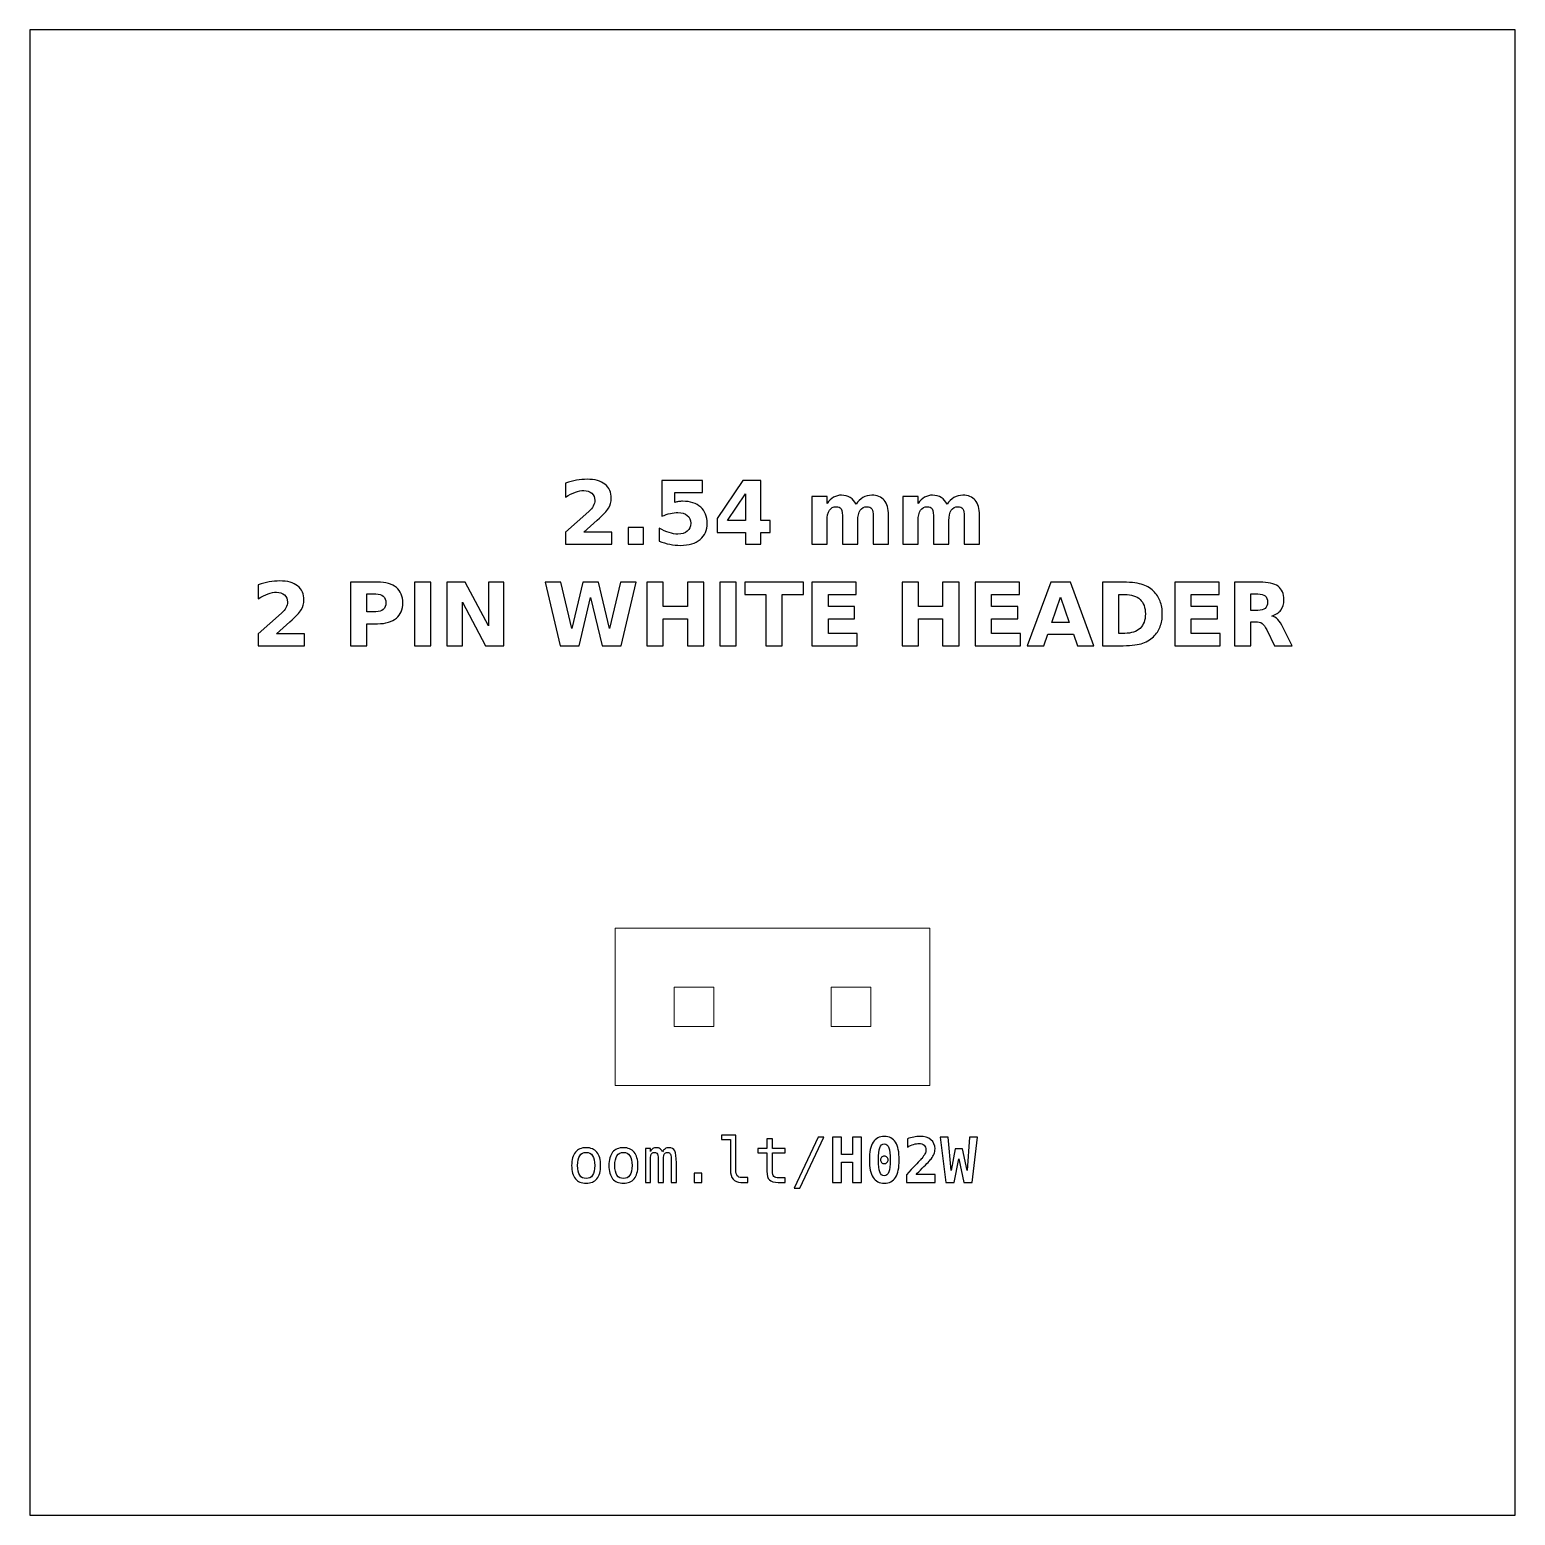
# Model space of a CAD drawing. Header units: centimetres. Extents: x -11.7 to -9.3, y -16.05 to -13.65.
import ezdxf

# ---------------------------------------------------------------- set-up
doc = ezdxf.new("R2010")
doc.units = ezdxf.units.CM
doc.header["$MEASUREMENT"] = 0
doc.layers.add('Layer 1', color=7, linetype='Continuous')

msp = doc.modelspace()

# ---------------------------------------------------------------- linework, layer by layer
at = {"layer": 'Layer 1', "color": 7}
msp.add_lwpolyline([(-11.7, -16.05), (-9.3, -16.05), (-9.3, -13.65), (-11.7, -13.65), (-11.7, -16.05)], close=True, dxfattribs=at)
at = {"layer": 'Layer 1', "color": 7, "lineweight": 20}
for points in [[(-10.754, -15.35555), (-10.246, -15.35555), (-10.246, -15.10155), (-10.754, -15.10155), (-10.754, -15.35555)], [(-10.659, -15.26055), (-10.595, -15.26055), (-10.595, -15.19655), (-10.659, -15.19655), (-10.659, -15.26055)], [(-10.405, -15.26055), (-10.341, -15.26055), (-10.341, -15.19655), (-10.405, -15.19655), (-10.405, -15.26055)]]:
    msp.add_lwpolyline(points, close=True, dxfattribs=at)
at = {"layer": 'Layer 1', "color": 250}
for points, knots in [([(-10.80503, -14.46152), (-10.80503, -14.46152), (-10.75975, -14.46152), (-10.75975, -14.46152), (-10.75975, -14.46152), (-10.75975, -14.46152), (-10.75975, -14.48102), (-10.75975, -14.48102), (-10.75975, -14.48102), (-10.75975, -14.48102), (-10.83452, -14.48102), (-10.83452, -14.48102), (-10.83452, -14.48102), (-10.83452, -14.48102), (-10.83452, -14.46152), (-10.83452, -14.46152), (-10.83452, -14.46152), (-10.83452, -14.46152), (-10.79696, -14.42839), (-10.79696, -14.42839), (-10.79696, -14.42839), (-10.7936, -14.42535), (-10.79113, -14.42239), (-10.78953, -14.4195), (-10.78953, -14.4195), (-10.78791, -14.4166), (-10.78711, -14.41359), (-10.78711, -14.41046), (-10.78711, -14.41046), (-10.78711, -14.40564), (-10.78873, -14.40176), (-10.79197, -14.39882), (-10.79197, -14.39882), (-10.7952, -14.39588), (-10.7995, -14.39443), (-10.80489, -14.39443), (-10.80489, -14.39443), (-10.80902, -14.39443), (-10.81354, -14.39532), (-10.81846, -14.39708), (-10.81846, -14.39708), (-10.82337, -14.39885), (-10.82864, -14.40148), (-10.83424, -14.40496), (-10.83424, -14.40496), (-10.83424, -14.40496), (-10.83424, -14.38236), (-10.83424, -14.38236), (-10.83424, -14.38236), (-10.82826, -14.38039), (-10.82236, -14.37888), (-10.81653, -14.37785), (-10.81653, -14.37785), (-10.81069, -14.37681), (-10.80498, -14.37629), (-10.79936, -14.37629), (-10.79936, -14.37629), (-10.78706, -14.37629), (-10.77749, -14.379), (-10.77067, -14.38443), (-10.77067, -14.38443), (-10.76385, -14.38984), (-10.76044, -14.39739), (-10.76044, -14.4071), (-10.76044, -14.4071), (-10.76044, -14.4127), (-10.76189, -14.41792), (-10.76479, -14.42277), (-10.76479, -14.42277), (-10.76768, -14.42761), (-10.77377, -14.4341), (-10.78304, -14.44224), (-10.78304, -14.44224), (-10.78304, -14.44224), (-10.80503, -14.46152), (-10.80503, -14.46152)], [0, 0, 0, 0, 0.0526316, 0.0526316, 0.0526316, 0.0526316, 0.1052632, 0.1052632, 0.1052632, 0.1052632, 0.1578947, 0.1578947, 0.1578947, 0.1578947, 0.2105263, 0.2105263, 0.2105263, 0.2105263, 0.2631579, 0.2631579, 0.2631579, 0.2631579, 0.3157895, 0.3157895, 0.3157895, 0.3157895, 0.3684211, 0.3684211, 0.3684211, 0.3684211, 0.4210526, 0.4210526, 0.4210526, 0.4210526, 0.4736842, 0.4736842, 0.4736842, 0.4736842, 0.5263158, 0.5263158, 0.5263158, 0.5263158, 0.5789474, 0.5789474, 0.5789474, 0.5789474, 0.6315789, 0.6315789, 0.6315789, 0.6315789, 0.6842105, 0.6842105, 0.6842105, 0.6842105, 0.7368421, 0.7368421, 0.7368421, 0.7368421, 0.7894737, 0.7894737, 0.7894737, 0.7894737, 0.8421053, 0.8421053, 0.8421053, 0.8421053, 0.8947368, 0.8947368, 0.8947368, 0.8947368, 0.9473684, 0.9473684, 0.9473684, 0.9473684, 1, 1, 1, 1]), ([(-10.67894, -14.37815), (-10.67894, -14.37815), (-10.613, -14.37815), (-10.613, -14.37815), (-10.613, -14.37815), (-10.613, -14.37815), (-10.613, -14.39765), (-10.613, -14.39765), (-10.613, -14.39765), (-10.613, -14.39765), (-10.6578, -14.39765), (-10.6578, -14.39765), (-10.6578, -14.39765), (-10.6578, -14.39765), (-10.6578, -14.41357), (-10.6578, -14.41357), (-10.6578, -14.41357), (-10.65578, -14.41303), (-10.65375, -14.41261), (-10.65171, -14.4123), (-10.65171, -14.4123), (-10.64966, -14.41199), (-10.64752, -14.41185), (-10.64533, -14.41185), (-10.64533, -14.41185), (-10.63278, -14.41185), (-10.62302, -14.41498), (-10.61603, -14.42126), (-10.61603, -14.42126), (-10.60905, -14.42752), (-10.60557, -14.43626), (-10.60557, -14.44746), (-10.60557, -14.44746), (-10.60557, -14.45858), (-10.60938, -14.46729), (-10.61697, -14.47359), (-10.61697, -14.47359), (-10.62457, -14.47987), (-10.63513, -14.48302), (-10.64863, -14.48302), (-10.64863, -14.48302), (-10.65446, -14.48302), (-10.66025, -14.48245), (-10.66596, -14.48133), (-10.66596, -14.48133), (-10.67168, -14.4802), (-10.67737, -14.4785), (-10.68301, -14.4762), (-10.68301, -14.4762), (-10.68301, -14.4762), (-10.68301, -14.45531), (-10.68301, -14.45531), (-10.68301, -14.45531), (-10.67741, -14.45854), (-10.6721, -14.46094), (-10.66707, -14.46253), (-10.66707, -14.46253), (-10.66203, -14.46416), (-10.65728, -14.46496), (-10.65284, -14.46496), (-10.65284, -14.46496), (-10.64639, -14.46496), (-10.64134, -14.46338), (-10.63764, -14.46023), (-10.63764, -14.46023), (-10.63395, -14.4571), (-10.63209, -14.45285), (-10.63209, -14.44746), (-10.63209, -14.44746), (-10.63209, -14.44205), (-10.63395, -14.43779), (-10.63764, -14.43467), (-10.63764, -14.43467), (-10.64134, -14.43154), (-10.64639, -14.42999), (-10.65284, -14.42999), (-10.65284, -14.42999), (-10.65665, -14.42999), (-10.66072, -14.43048), (-10.66502, -14.43147), (-10.66502, -14.43147), (-10.66935, -14.43245), (-10.67398, -14.43398), (-10.67894, -14.43605), (-10.67894, -14.43605), (-10.67894, -14.43605), (-10.67894, -14.37815), (-10.67894, -14.37815)], [0, 0, 0, 0, 0.0454545, 0.0454545, 0.0454545, 0.0454545, 0.0909091, 0.0909091, 0.0909091, 0.0909091, 0.1363636, 0.1363636, 0.1363636, 0.1363636, 0.1818182, 0.1818182, 0.1818182, 0.1818182, 0.2272727, 0.2272727, 0.2272727, 0.2272727, 0.2727273, 0.2727273, 0.2727273, 0.2727273, 0.3181818, 0.3181818, 0.3181818, 0.3181818, 0.3636364, 0.3636364, 0.3636364, 0.3636364, 0.4090909, 0.4090909, 0.4090909, 0.4090909, 0.4545455, 0.4545455, 0.4545455, 0.4545455, 0.5, 0.5, 0.5, 0.5, 0.5454545, 0.5454545, 0.5454545, 0.5454545, 0.5909091, 0.5909091, 0.5909091, 0.5909091, 0.6363636, 0.6363636, 0.6363636, 0.6363636, 0.6818182, 0.6818182, 0.6818182, 0.6818182, 0.7272727, 0.7272727, 0.7272727, 0.7272727, 0.7727273, 0.7727273, 0.7727273, 0.7727273, 0.8181818, 0.8181818, 0.8181818, 0.8181818, 0.8636364, 0.8636364, 0.8636364, 0.8636364, 0.9090909, 0.9090909, 0.9090909, 0.9090909, 0.9545455, 0.9545455, 0.9545455, 0.9545455, 1, 1, 1, 1]), ([(-10.54816, -14.37815), (-10.54816, -14.37815), (-10.51866, -14.37815), (-10.51866, -14.37815), (-10.51866, -14.37815), (-10.51866, -14.37815), (-10.51866, -14.44306), (-10.51866, -14.44306), (-10.51866, -14.44306), (-10.51866, -14.44306), (-10.50399, -14.44306), (-10.50399, -14.44306), (-10.50399, -14.44306), (-10.50399, -14.44306), (-10.50399, -14.46228), (-10.50399, -14.46228), (-10.50399, -14.46228), (-10.50399, -14.46228), (-10.51866, -14.46228), (-10.51866, -14.46228), (-10.51866, -14.46228), (-10.51866, -14.46228), (-10.51866, -14.48102), (-10.51866, -14.48102), (-10.51866, -14.48102), (-10.51866, -14.48102), (-10.54373, -14.48102), (-10.54373, -14.48102), (-10.54373, -14.48102), (-10.54373, -14.48102), (-10.54373, -14.46228), (-10.54373, -14.46228), (-10.54373, -14.46228), (-10.54373, -14.46228), (-10.58936, -14.46228), (-10.58936, -14.46228), (-10.58936, -14.46228), (-10.58936, -14.46228), (-10.58936, -14.43953), (-10.58936, -14.43953), (-10.58936, -14.43953), (-10.58936, -14.43953), (-10.54816, -14.37815), (-10.54816, -14.37815)], [0, 0, 0, 0, 0.0909091, 0.0909091, 0.0909091, 0.0909091, 0.1818182, 0.1818182, 0.1818182, 0.1818182, 0.2727273, 0.2727273, 0.2727273, 0.2727273, 0.3636364, 0.3636364, 0.3636364, 0.3636364, 0.4545455, 0.4545455, 0.4545455, 0.4545455, 0.5454545, 0.5454545, 0.5454545, 0.5454545, 0.6363636, 0.6363636, 0.6363636, 0.6363636, 0.7272727, 0.7272727, 0.7272727, 0.7272727, 0.8181818, 0.8181818, 0.8181818, 0.8181818, 0.9090909, 0.9090909, 0.9090909, 0.9090909, 1, 1, 1, 1]), ([(-10.54373, -14.4), (-10.54373, -14.4), (-10.57283, -14.44306), (-10.57283, -14.44306), (-10.57283, -14.44306), (-10.57283, -14.44306), (-10.54373, -14.44306), (-10.54373, -14.44306), (-10.54373, -14.44306), (-10.54373, -14.44306), (-10.54373, -14.4), (-10.54373, -14.4)], [0, 0, 0, 0, 0.3333333, 0.3333333, 0.3333333, 0.3333333, 0.6666667, 0.6666667, 0.6666667, 0.6666667, 1, 1, 1, 1]), ([(-10.36502, -14.41667), (-10.36189, -14.4119), (-10.3582, -14.40825), (-10.35389, -14.40576), (-10.35389, -14.40576), (-10.34959, -14.40324), (-10.34489, -14.402), (-10.33974, -14.402), (-10.33974, -14.402), (-10.33087, -14.402), (-10.32412, -14.40473), (-10.31949, -14.41021), (-10.31949, -14.41021), (-10.31485, -14.41566), (-10.31252, -14.42361), (-10.31252, -14.43403), (-10.31252, -14.43403), (-10.31252, -14.43403), (-10.31252, -14.48102), (-10.31252, -14.48102), (-10.31252, -14.48102), (-10.31252, -14.48102), (-10.33734, -14.48102), (-10.33734, -14.48102), (-10.33734, -14.48102), (-10.33734, -14.48102), (-10.33734, -14.44078), (-10.33734, -14.44078), (-10.33734, -14.44078), (-10.33729, -14.44019), (-10.33727, -14.43958), (-10.33724, -14.43892), (-10.33724, -14.43892), (-10.33722, -14.43829), (-10.3372, -14.43737), (-10.3372, -14.43617), (-10.3372, -14.43617), (-10.3372, -14.43071), (-10.33799, -14.42674), (-10.33962, -14.42429), (-10.33962, -14.42429), (-10.34122, -14.42182), (-10.3438, -14.4206), (-10.34738, -14.4206), (-10.34738, -14.4206), (-10.35208, -14.4206), (-10.35568, -14.42253), (-10.35824, -14.42639), (-10.35824, -14.42639), (-10.36078, -14.43024), (-10.3621, -14.43582), (-10.3622, -14.44313), (-10.3622, -14.44313), (-10.3622, -14.44313), (-10.3622, -14.48102), (-10.3622, -14.48102), (-10.3622, -14.48102), (-10.3622, -14.48102), (-10.38701, -14.48102), (-10.38701, -14.48102), (-10.38701, -14.48102), (-10.38701, -14.48102), (-10.38701, -14.44078), (-10.38701, -14.44078), (-10.38701, -14.44078), (-10.38701, -14.43224), (-10.38774, -14.42674), (-10.38922, -14.42429), (-10.38922, -14.42429), (-10.39068, -14.42182), (-10.39329, -14.4206), (-10.39705, -14.4206), (-10.39705, -14.4206), (-10.4018, -14.4206), (-10.40545, -14.42255), (-10.40801, -14.42643), (-10.40801, -14.42643), (-10.41057, -14.43031), (-10.41187, -14.43584), (-10.41187, -14.44306), (-10.41187, -14.44306), (-10.41187, -14.44306), (-10.41187, -14.48102), (-10.41187, -14.48102), (-10.41187, -14.48102), (-10.41187, -14.48102), (-10.43668, -14.48102), (-10.43668, -14.48102), (-10.43668, -14.48102), (-10.43668, -14.48102), (-10.43668, -14.40386), (-10.43668, -14.40386), (-10.43668, -14.40386), (-10.43668, -14.40386), (-10.41187, -14.40386), (-10.41187, -14.40386), (-10.41187, -14.40386), (-10.41187, -14.40386), (-10.41187, -14.41517), (-10.41187, -14.41517), (-10.41187, -14.41517), (-10.40883, -14.41079), (-10.40535, -14.40753), (-10.40142, -14.40531), (-10.40142, -14.40531), (-10.3975, -14.4031), (-10.39317, -14.402), (-10.38844, -14.402), (-10.38844, -14.402), (-10.38313, -14.402), (-10.3784, -14.40329), (-10.37433, -14.40586), (-10.37433, -14.40586), (-10.37024, -14.40844), (-10.36713, -14.41204), (-10.36502, -14.41667)], [0, 0, 0, 0, 0.0344828, 0.0344828, 0.0344828, 0.0344828, 0.0689655, 0.0689655, 0.0689655, 0.0689655, 0.1034483, 0.1034483, 0.1034483, 0.1034483, 0.137931, 0.137931, 0.137931, 0.137931, 0.1724138, 0.1724138, 0.1724138, 0.1724138, 0.2068966, 0.2068966, 0.2068966, 0.2068966, 0.2413793, 0.2413793, 0.2413793, 0.2413793, 0.2758621, 0.2758621, 0.2758621, 0.2758621, 0.3103448, 0.3103448, 0.3103448, 0.3103448, 0.3448276, 0.3448276, 0.3448276, 0.3448276, 0.3793103, 0.3793103, 0.3793103, 0.3793103, 0.4137931, 0.4137931, 0.4137931, 0.4137931, 0.4482759, 0.4482759, 0.4482759, 0.4482759, 0.4827586, 0.4827586, 0.4827586, 0.4827586, 0.5172414, 0.5172414, 0.5172414, 0.5172414, 0.5517241, 0.5517241, 0.5517241, 0.5517241, 0.5862069, 0.5862069, 0.5862069, 0.5862069, 0.6206897, 0.6206897, 0.6206897, 0.6206897, 0.6551724, 0.6551724, 0.6551724, 0.6551724, 0.6896552, 0.6896552, 0.6896552, 0.6896552, 0.7241379, 0.7241379, 0.7241379, 0.7241379, 0.7586207, 0.7586207, 0.7586207, 0.7586207, 0.7931034, 0.7931034, 0.7931034, 0.7931034, 0.8275862, 0.8275862, 0.8275862, 0.8275862, 0.862069, 0.862069, 0.862069, 0.862069, 0.8965517, 0.8965517, 0.8965517, 0.8965517, 0.9310345, 0.9310345, 0.9310345, 0.9310345, 0.9655172, 0.9655172, 0.9655172, 0.9655172, 1, 1, 1, 1]), ([(-10.21798, -14.41667), (-10.21485, -14.4119), (-10.21116, -14.40825), (-10.20685, -14.40576), (-10.20685, -14.40576), (-10.20255, -14.40324), (-10.19785, -14.402), (-10.1927, -14.402), (-10.1927, -14.402), (-10.18383, -14.402), (-10.17708, -14.40473), (-10.17245, -14.41021), (-10.17245, -14.41021), (-10.16781, -14.41566), (-10.16548, -14.42361), (-10.16548, -14.43403), (-10.16548, -14.43403), (-10.16548, -14.43403), (-10.16548, -14.48102), (-10.16548, -14.48102), (-10.16548, -14.48102), (-10.16548, -14.48102), (-10.1903, -14.48102), (-10.1903, -14.48102), (-10.1903, -14.48102), (-10.1903, -14.48102), (-10.1903, -14.44078), (-10.1903, -14.44078), (-10.1903, -14.44078), (-10.19025, -14.44019), (-10.19023, -14.43958), (-10.1902, -14.43892), (-10.1902, -14.43892), (-10.19018, -14.43829), (-10.19016, -14.43737), (-10.19016, -14.43617), (-10.19016, -14.43617), (-10.19016, -14.43071), (-10.19095, -14.42674), (-10.19258, -14.42429), (-10.19258, -14.42429), (-10.19418, -14.42182), (-10.19676, -14.4206), (-10.20034, -14.4206), (-10.20034, -14.4206), (-10.20504, -14.4206), (-10.20864, -14.42253), (-10.2112, -14.42639), (-10.2112, -14.42639), (-10.21374, -14.43024), (-10.21506, -14.43582), (-10.21516, -14.44313), (-10.21516, -14.44313), (-10.21516, -14.44313), (-10.21516, -14.48102), (-10.21516, -14.48102), (-10.21516, -14.48102), (-10.21516, -14.48102), (-10.23997, -14.48102), (-10.23997, -14.48102), (-10.23997, -14.48102), (-10.23997, -14.48102), (-10.23997, -14.44078), (-10.23997, -14.44078), (-10.23997, -14.44078), (-10.23997, -14.43224), (-10.2407, -14.42674), (-10.24218, -14.42429), (-10.24218, -14.42429), (-10.24364, -14.42182), (-10.24625, -14.4206), (-10.25001, -14.4206), (-10.25001, -14.4206), (-10.25476, -14.4206), (-10.25841, -14.42255), (-10.26097, -14.42643), (-10.26097, -14.42643), (-10.26353, -14.43031), (-10.26483, -14.43584), (-10.26483, -14.44306), (-10.26483, -14.44306), (-10.26483, -14.44306), (-10.26483, -14.48102), (-10.26483, -14.48102), (-10.26483, -14.48102), (-10.26483, -14.48102), (-10.28964, -14.48102), (-10.28964, -14.48102), (-10.28964, -14.48102), (-10.28964, -14.48102), (-10.28964, -14.40386), (-10.28964, -14.40386), (-10.28964, -14.40386), (-10.28964, -14.40386), (-10.26483, -14.40386), (-10.26483, -14.40386), (-10.26483, -14.40386), (-10.26483, -14.40386), (-10.26483, -14.41517), (-10.26483, -14.41517), (-10.26483, -14.41517), (-10.26179, -14.41079), (-10.25831, -14.40753), (-10.25438, -14.40531), (-10.25438, -14.40531), (-10.25046, -14.4031), (-10.24613, -14.402), (-10.2414, -14.402), (-10.2414, -14.402), (-10.23609, -14.402), (-10.23136, -14.40329), (-10.22729, -14.40586), (-10.22729, -14.40586), (-10.2232, -14.40844), (-10.22009, -14.41204), (-10.21798, -14.41667)], [0, 0, 0, 0, 0.0344828, 0.0344828, 0.0344828, 0.0344828, 0.0689655, 0.0689655, 0.0689655, 0.0689655, 0.1034483, 0.1034483, 0.1034483, 0.1034483, 0.137931, 0.137931, 0.137931, 0.137931, 0.1724138, 0.1724138, 0.1724138, 0.1724138, 0.2068966, 0.2068966, 0.2068966, 0.2068966, 0.2413793, 0.2413793, 0.2413793, 0.2413793, 0.2758621, 0.2758621, 0.2758621, 0.2758621, 0.3103448, 0.3103448, 0.3103448, 0.3103448, 0.3448276, 0.3448276, 0.3448276, 0.3448276, 0.3793103, 0.3793103, 0.3793103, 0.3793103, 0.4137931, 0.4137931, 0.4137931, 0.4137931, 0.4482759, 0.4482759, 0.4482759, 0.4482759, 0.4827586, 0.4827586, 0.4827586, 0.4827586, 0.5172414, 0.5172414, 0.5172414, 0.5172414, 0.5517241, 0.5517241, 0.5517241, 0.5517241, 0.5862069, 0.5862069, 0.5862069, 0.5862069, 0.6206897, 0.6206897, 0.6206897, 0.6206897, 0.6551724, 0.6551724, 0.6551724, 0.6551724, 0.6896552, 0.6896552, 0.6896552, 0.6896552, 0.7241379, 0.7241379, 0.7241379, 0.7241379, 0.7586207, 0.7586207, 0.7586207, 0.7586207, 0.7931034, 0.7931034, 0.7931034, 0.7931034, 0.8275862, 0.8275862, 0.8275862, 0.8275862, 0.862069, 0.862069, 0.862069, 0.862069, 0.8965517, 0.8965517, 0.8965517, 0.8965517, 0.9310345, 0.9310345, 0.9310345, 0.9310345, 0.9655172, 0.9655172, 0.9655172, 0.9655172, 1, 1, 1, 1]), ([(-10.73311, -14.45435), (-10.73311, -14.45435), (-10.70829, -14.45435), (-10.70829, -14.45435), (-10.70829, -14.45435), (-10.70829, -14.45435), (-10.70829, -14.48102), (-10.70829, -14.48102), (-10.70829, -14.48102), (-10.70829, -14.48102), (-10.73311, -14.48102), (-10.73311, -14.48102), (-10.73311, -14.48102), (-10.73311, -14.48102), (-10.73311, -14.45435), (-10.73311, -14.45435)], [0, 0, 0, 0, 0.25, 0.25, 0.25, 0.25, 0.5, 0.5, 0.5, 0.5, 0.75, 0.75, 0.75, 0.75, 1, 1, 1, 1]), ([(-11.30151, -14.62577), (-11.30151, -14.62577), (-11.25623, -14.62577), (-11.25623, -14.62577), (-11.25623, -14.62577), (-11.25623, -14.62577), (-11.25623, -14.64527), (-11.25623, -14.64527), (-11.25623, -14.64527), (-11.25623, -14.64527), (-11.331, -14.64527), (-11.331, -14.64527), (-11.331, -14.64527), (-11.331, -14.64527), (-11.331, -14.62577), (-11.331, -14.62577), (-11.331, -14.62577), (-11.331, -14.62577), (-11.29344, -14.59264), (-11.29344, -14.59264), (-11.29344, -14.59264), (-11.29008, -14.5896), (-11.28761, -14.58664), (-11.28601, -14.58375), (-11.28601, -14.58375), (-11.28439, -14.58085), (-11.28359, -14.57784), (-11.28359, -14.57471), (-11.28359, -14.57471), (-11.28359, -14.56989), (-11.28521, -14.56601), (-11.28845, -14.56307), (-11.28845, -14.56307), (-11.29168, -14.56013), (-11.29598, -14.55868), (-11.30137, -14.55868), (-11.30137, -14.55868), (-11.3055, -14.55868), (-11.31002, -14.55957), (-11.31494, -14.56133), (-11.31494, -14.56133), (-11.31985, -14.5631), (-11.32512, -14.56573), (-11.33072, -14.56921), (-11.33072, -14.56921), (-11.33072, -14.56921), (-11.33072, -14.54661), (-11.33072, -14.54661), (-11.33072, -14.54661), (-11.32474, -14.54464), (-11.31884, -14.54313), (-11.31301, -14.5421), (-11.31301, -14.5421), (-11.30717, -14.54106), (-11.30146, -14.54054), (-11.29584, -14.54054), (-11.29584, -14.54054), (-11.28354, -14.54054), (-11.27397, -14.54325), (-11.26715, -14.54868), (-11.26715, -14.54868), (-11.26033, -14.55409), (-11.25692, -14.56164), (-11.25692, -14.57135), (-11.25692, -14.57135), (-11.25692, -14.57695), (-11.25837, -14.58217), (-11.26127, -14.58702), (-11.26127, -14.58702), (-11.26416, -14.59186), (-11.27025, -14.59835), (-11.27952, -14.60649), (-11.27952, -14.60649), (-11.27952, -14.60649), (-11.30151, -14.62577), (-11.30151, -14.62577)], [0, 0, 0, 0, 0.0526316, 0.0526316, 0.0526316, 0.0526316, 0.1052632, 0.1052632, 0.1052632, 0.1052632, 0.1578947, 0.1578947, 0.1578947, 0.1578947, 0.2105263, 0.2105263, 0.2105263, 0.2105263, 0.2631579, 0.2631579, 0.2631579, 0.2631579, 0.3157895, 0.3157895, 0.3157895, 0.3157895, 0.3684211, 0.3684211, 0.3684211, 0.3684211, 0.4210526, 0.4210526, 0.4210526, 0.4210526, 0.4736842, 0.4736842, 0.4736842, 0.4736842, 0.5263158, 0.5263158, 0.5263158, 0.5263158, 0.5789474, 0.5789474, 0.5789474, 0.5789474, 0.6315789, 0.6315789, 0.6315789, 0.6315789, 0.6842105, 0.6842105, 0.6842105, 0.6842105, 0.7368421, 0.7368421, 0.7368421, 0.7368421, 0.7894737, 0.7894737, 0.7894737, 0.7894737, 0.8421053, 0.8421053, 0.8421053, 0.8421053, 0.8947368, 0.8947368, 0.8947368, 0.8947368, 0.9473684, 0.9473684, 0.9473684, 0.9473684, 1, 1, 1, 1]), ([(-11.18189, -14.5424), (-11.18189, -14.5424), (-11.13787, -14.5424), (-11.13787, -14.5424), (-11.13787, -14.5424), (-11.12477, -14.5424), (-11.11472, -14.54532), (-11.10771, -14.55113), (-11.10771, -14.55113), (-11.10071, -14.55694), (-11.0972, -14.56521), (-11.0972, -14.57596), (-11.0972, -14.57596), (-11.0972, -14.58673), (-11.10071, -14.59503), (-11.10771, -14.60084), (-11.10771, -14.60084), (-11.11472, -14.60665), (-11.12477, -14.60957), (-11.13787, -14.60957), (-11.13787, -14.60957), (-11.13787, -14.60957), (-11.15536, -14.60957), (-11.15536, -14.60957), (-11.15536, -14.60957), (-11.15536, -14.60957), (-11.15536, -14.64527), (-11.15536, -14.64527), (-11.15536, -14.64527), (-11.15536, -14.64527), (-11.18189, -14.64527), (-11.18189, -14.64527), (-11.18189, -14.64527), (-11.18189, -14.64527), (-11.18189, -14.5424), (-11.18189, -14.5424)], [0, 0, 0, 0, 0.1111111, 0.1111111, 0.1111111, 0.1111111, 0.2222222, 0.2222222, 0.2222222, 0.2222222, 0.3333333, 0.3333333, 0.3333333, 0.3333333, 0.4444444, 0.4444444, 0.4444444, 0.4444444, 0.5555556, 0.5555556, 0.5555556, 0.5555556, 0.6666667, 0.6666667, 0.6666667, 0.6666667, 0.7777778, 0.7777778, 0.7777778, 0.7777778, 0.8888889, 0.8888889, 0.8888889, 0.8888889, 1, 1, 1, 1]), ([(-11.07848, -14.5424), (-11.07848, -14.5424), (-11.05195, -14.5424), (-11.05195, -14.5424), (-11.05195, -14.5424), (-11.05195, -14.5424), (-11.05195, -14.64527), (-11.05195, -14.64527), (-11.05195, -14.64527), (-11.05195, -14.64527), (-11.07848, -14.64527), (-11.07848, -14.64527), (-11.07848, -14.64527), (-11.07848, -14.64527), (-11.07848, -14.5424), (-11.07848, -14.5424)], [0, 0, 0, 0, 0.25, 0.25, 0.25, 0.25, 0.5, 0.5, 0.5, 0.5, 0.75, 0.75, 0.75, 0.75, 1, 1, 1, 1]), ([(-11.02599, -14.5424), (-11.02599, -14.5424), (-10.99636, -14.5424), (-10.99636, -14.5424), (-10.99636, -14.5424), (-10.99636, -14.5424), (-10.95894, -14.61296), (-10.95894, -14.61296), (-10.95894, -14.61296), (-10.95894, -14.61296), (-10.95894, -14.5424), (-10.95894, -14.5424), (-10.95894, -14.5424), (-10.95894, -14.5424), (-10.9338, -14.5424), (-10.9338, -14.5424), (-10.9338, -14.5424), (-10.9338, -14.5424), (-10.9338, -14.64527), (-10.9338, -14.64527), (-10.9338, -14.64527), (-10.9338, -14.64527), (-10.96343, -14.64527), (-10.96343, -14.64527), (-10.96343, -14.64527), (-10.96343, -14.64527), (-11.00085, -14.57471), (-11.00085, -14.57471), (-11.00085, -14.57471), (-11.00085, -14.57471), (-11.00085, -14.64527), (-11.00085, -14.64527), (-11.00085, -14.64527), (-11.00085, -14.64527), (-11.02599, -14.64527), (-11.02599, -14.64527), (-11.02599, -14.64527), (-11.02599, -14.64527), (-11.02599, -14.5424), (-11.02599, -14.5424)], [0, 0, 0, 0, 0.1, 0.1, 0.1, 0.1, 0.2, 0.2, 0.2, 0.2, 0.3, 0.3, 0.3, 0.3, 0.4, 0.4, 0.4, 0.4, 0.5, 0.5, 0.5, 0.5, 0.6, 0.6, 0.6, 0.6, 0.7, 0.7, 0.7, 0.7, 0.8, 0.8, 0.8, 0.8, 0.9, 0.9, 0.9, 0.9, 1, 1, 1, 1]), ([(-10.86752, -14.5424), (-10.86752, -14.5424), (-10.8421, -14.5424), (-10.8421, -14.5424), (-10.8421, -14.5424), (-10.8421, -14.5424), (-10.82432, -14.61717), (-10.82432, -14.61717), (-10.82432, -14.61717), (-10.82432, -14.61717), (-10.80668, -14.5424), (-10.80668, -14.5424), (-10.80668, -14.5424), (-10.80668, -14.5424), (-10.78111, -14.5424), (-10.78111, -14.5424), (-10.78111, -14.5424), (-10.78111, -14.5424), (-10.76348, -14.61717), (-10.76348, -14.61717), (-10.76348, -14.61717), (-10.76348, -14.61717), (-10.7457, -14.5424), (-10.7457, -14.5424), (-10.7457, -14.5424), (-10.7457, -14.5424), (-10.72048, -14.5424), (-10.72048, -14.5424), (-10.72048, -14.5424), (-10.72048, -14.5424), (-10.74473, -14.64527), (-10.74473, -14.64527), (-10.74473, -14.64527), (-10.74473, -14.64527), (-10.77533, -14.64527), (-10.77533, -14.64527), (-10.77533, -14.64527), (-10.77533, -14.64527), (-10.794, -14.56707), (-10.794, -14.56707), (-10.794, -14.56707), (-10.794, -14.56707), (-10.81246, -14.64527), (-10.81246, -14.64527), (-10.81246, -14.64527), (-10.81246, -14.64527), (-10.84306, -14.64527), (-10.84306, -14.64527), (-10.84306, -14.64527), (-10.84306, -14.64527), (-10.86752, -14.5424), (-10.86752, -14.5424)], [0, 0, 0, 0, 0.0769231, 0.0769231, 0.0769231, 0.0769231, 0.1538462, 0.1538462, 0.1538462, 0.1538462, 0.2307692, 0.2307692, 0.2307692, 0.2307692, 0.3076923, 0.3076923, 0.3076923, 0.3076923, 0.3846154, 0.3846154, 0.3846154, 0.3846154, 0.4615385, 0.4615385, 0.4615385, 0.4615385, 0.5384615, 0.5384615, 0.5384615, 0.5384615, 0.6153846, 0.6153846, 0.6153846, 0.6153846, 0.6923077, 0.6923077, 0.6923077, 0.6923077, 0.7692308, 0.7692308, 0.7692308, 0.7692308, 0.8461538, 0.8461538, 0.8461538, 0.8461538, 0.9230769, 0.9230769, 0.9230769, 0.9230769, 1, 1, 1, 1]), ([(-10.70313, -14.5424), (-10.70313, -14.5424), (-10.6766, -14.5424), (-10.6766, -14.5424), (-10.6766, -14.5424), (-10.6766, -14.5424), (-10.6766, -14.58161), (-10.6766, -14.58161), (-10.6766, -14.58161), (-10.6766, -14.58161), (-10.63747, -14.58161), (-10.63747, -14.58161), (-10.63747, -14.58161), (-10.63747, -14.58161), (-10.63747, -14.5424), (-10.63747, -14.5424), (-10.63747, -14.5424), (-10.63747, -14.5424), (-10.61094, -14.5424), (-10.61094, -14.5424), (-10.61094, -14.5424), (-10.61094, -14.5424), (-10.61094, -14.64527), (-10.61094, -14.64527), (-10.61094, -14.64527), (-10.61094, -14.64527), (-10.63747, -14.64527), (-10.63747, -14.64527), (-10.63747, -14.64527), (-10.63747, -14.64527), (-10.63747, -14.60167), (-10.63747, -14.60167), (-10.63747, -14.60167), (-10.63747, -14.60167), (-10.6766, -14.60167), (-10.6766, -14.60167), (-10.6766, -14.60167), (-10.6766, -14.60167), (-10.6766, -14.64527), (-10.6766, -14.64527), (-10.6766, -14.64527), (-10.6766, -14.64527), (-10.70313, -14.64527), (-10.70313, -14.64527), (-10.70313, -14.64527), (-10.70313, -14.64527), (-10.70313, -14.5424), (-10.70313, -14.5424)], [0, 0, 0, 0, 0.0833333, 0.0833333, 0.0833333, 0.0833333, 0.1666667, 0.1666667, 0.1666667, 0.1666667, 0.25, 0.25, 0.25, 0.25, 0.3333333, 0.3333333, 0.3333333, 0.3333333, 0.4166667, 0.4166667, 0.4166667, 0.4166667, 0.5, 0.5, 0.5, 0.5, 0.5833333, 0.5833333, 0.5833333, 0.5833333, 0.6666667, 0.6666667, 0.6666667, 0.6666667, 0.75, 0.75, 0.75, 0.75, 0.8333333, 0.8333333, 0.8333333, 0.8333333, 0.9166667, 0.9166667, 0.9166667, 0.9166667, 1, 1, 1, 1]), ([(-10.58504, -14.5424), (-10.58504, -14.5424), (-10.55851, -14.5424), (-10.55851, -14.5424), (-10.55851, -14.5424), (-10.55851, -14.5424), (-10.55851, -14.64527), (-10.55851, -14.64527), (-10.55851, -14.64527), (-10.55851, -14.64527), (-10.58504, -14.64527), (-10.58504, -14.64527), (-10.58504, -14.64527), (-10.58504, -14.64527), (-10.58504, -14.5424), (-10.58504, -14.5424)], [0, 0, 0, 0, 0.25, 0.25, 0.25, 0.25, 0.5, 0.5, 0.5, 0.5, 0.75, 0.75, 0.75, 0.75, 1, 1, 1, 1]), ([(-10.54483, -14.5424), (-10.54483, -14.5424), (-10.45003, -14.5424), (-10.45003, -14.5424), (-10.45003, -14.5424), (-10.45003, -14.5424), (-10.45003, -14.56246), (-10.45003, -14.56246), (-10.45003, -14.56246), (-10.45003, -14.56246), (-10.48413, -14.56246), (-10.48413, -14.56246), (-10.48413, -14.56246), (-10.48413, -14.56246), (-10.48413, -14.64527), (-10.48413, -14.64527), (-10.48413, -14.64527), (-10.48413, -14.64527), (-10.51066, -14.64527), (-10.51066, -14.64527), (-10.51066, -14.64527), (-10.51066, -14.64527), (-10.51066, -14.56246), (-10.51066, -14.56246), (-10.51066, -14.56246), (-10.51066, -14.56246), (-10.54483, -14.56246), (-10.54483, -14.56246), (-10.54483, -14.56246), (-10.54483, -14.56246), (-10.54483, -14.5424), (-10.54483, -14.5424)], [0, 0, 0, 0, 0.125, 0.125, 0.125, 0.125, 0.25, 0.25, 0.25, 0.25, 0.375, 0.375, 0.375, 0.375, 0.5, 0.5, 0.5, 0.5, 0.625, 0.625, 0.625, 0.625, 0.75, 0.75, 0.75, 0.75, 0.875, 0.875, 0.875, 0.875, 1, 1, 1, 1]), ([(-10.43629, -14.5424), (-10.43629, -14.5424), (-10.3647, -14.5424), (-10.3647, -14.5424), (-10.3647, -14.5424), (-10.3647, -14.5424), (-10.3647, -14.56246), (-10.3647, -14.56246), (-10.3647, -14.56246), (-10.3647, -14.56246), (-10.40976, -14.56246), (-10.40976, -14.56246), (-10.40976, -14.56246), (-10.40976, -14.56246), (-10.40976, -14.58161), (-10.40976, -14.58161), (-10.40976, -14.58161), (-10.40976, -14.58161), (-10.36741, -14.58161), (-10.36741, -14.58161), (-10.36741, -14.58161), (-10.36741, -14.58161), (-10.36741, -14.60167), (-10.36741, -14.60167), (-10.36741, -14.60167), (-10.36741, -14.60167), (-10.40976, -14.60167), (-10.40976, -14.60167), (-10.40976, -14.60167), (-10.40976, -14.60167), (-10.40976, -14.62521), (-10.40976, -14.62521), (-10.40976, -14.62521), (-10.40976, -14.62521), (-10.3632, -14.62521), (-10.3632, -14.62521), (-10.3632, -14.62521), (-10.3632, -14.62521), (-10.3632, -14.64527), (-10.3632, -14.64527), (-10.3632, -14.64527), (-10.3632, -14.64527), (-10.43629, -14.64527), (-10.43629, -14.64527), (-10.43629, -14.64527), (-10.43629, -14.64527), (-10.43629, -14.5424), (-10.43629, -14.5424)], [0, 0, 0, 0, 0.0833333, 0.0833333, 0.0833333, 0.0833333, 0.1666667, 0.1666667, 0.1666667, 0.1666667, 0.25, 0.25, 0.25, 0.25, 0.3333333, 0.3333333, 0.3333333, 0.3333333, 0.4166667, 0.4166667, 0.4166667, 0.4166667, 0.5, 0.5, 0.5, 0.5, 0.5833333, 0.5833333, 0.5833333, 0.5833333, 0.6666667, 0.6666667, 0.6666667, 0.6666667, 0.75, 0.75, 0.75, 0.75, 0.8333333, 0.8333333, 0.8333333, 0.8333333, 0.9166667, 0.9166667, 0.9166667, 0.9166667, 1, 1, 1, 1]), ([(-10.29076, -14.5424), (-10.29076, -14.5424), (-10.26423, -14.5424), (-10.26423, -14.5424), (-10.26423, -14.5424), (-10.26423, -14.5424), (-10.26423, -14.58161), (-10.26423, -14.58161), (-10.26423, -14.58161), (-10.26423, -14.58161), (-10.2251, -14.58161), (-10.2251, -14.58161), (-10.2251, -14.58161), (-10.2251, -14.58161), (-10.2251, -14.5424), (-10.2251, -14.5424), (-10.2251, -14.5424), (-10.2251, -14.5424), (-10.19857, -14.5424), (-10.19857, -14.5424), (-10.19857, -14.5424), (-10.19857, -14.5424), (-10.19857, -14.64527), (-10.19857, -14.64527), (-10.19857, -14.64527), (-10.19857, -14.64527), (-10.2251, -14.64527), (-10.2251, -14.64527), (-10.2251, -14.64527), (-10.2251, -14.64527), (-10.2251, -14.60167), (-10.2251, -14.60167), (-10.2251, -14.60167), (-10.2251, -14.60167), (-10.26423, -14.60167), (-10.26423, -14.60167), (-10.26423, -14.60167), (-10.26423, -14.60167), (-10.26423, -14.64527), (-10.26423, -14.64527), (-10.26423, -14.64527), (-10.26423, -14.64527), (-10.29076, -14.64527), (-10.29076, -14.64527), (-10.29076, -14.64527), (-10.29076, -14.64527), (-10.29076, -14.5424), (-10.29076, -14.5424)], [0, 0, 0, 0, 0.0833333, 0.0833333, 0.0833333, 0.0833333, 0.1666667, 0.1666667, 0.1666667, 0.1666667, 0.25, 0.25, 0.25, 0.25, 0.3333333, 0.3333333, 0.3333333, 0.3333333, 0.4166667, 0.4166667, 0.4166667, 0.4166667, 0.5, 0.5, 0.5, 0.5, 0.5833333, 0.5833333, 0.5833333, 0.5833333, 0.6666667, 0.6666667, 0.6666667, 0.6666667, 0.75, 0.75, 0.75, 0.75, 0.8333333, 0.8333333, 0.8333333, 0.8333333, 0.9166667, 0.9166667, 0.9166667, 0.9166667, 1, 1, 1, 1]), ([(-10.17267, -14.5424), (-10.17267, -14.5424), (-10.10108, -14.5424), (-10.10108, -14.5424), (-10.10108, -14.5424), (-10.10108, -14.5424), (-10.10108, -14.56246), (-10.10108, -14.56246), (-10.10108, -14.56246), (-10.10108, -14.56246), (-10.14614, -14.56246), (-10.14614, -14.56246), (-10.14614, -14.56246), (-10.14614, -14.56246), (-10.14614, -14.58161), (-10.14614, -14.58161), (-10.14614, -14.58161), (-10.14614, -14.58161), (-10.10379, -14.58161), (-10.10379, -14.58161), (-10.10379, -14.58161), (-10.10379, -14.58161), (-10.10379, -14.60167), (-10.10379, -14.60167), (-10.10379, -14.60167), (-10.10379, -14.60167), (-10.14614, -14.60167), (-10.14614, -14.60167), (-10.14614, -14.60167), (-10.14614, -14.60167), (-10.14614, -14.62521), (-10.14614, -14.62521), (-10.14614, -14.62521), (-10.14614, -14.62521), (-10.09958, -14.62521), (-10.09958, -14.62521), (-10.09958, -14.62521), (-10.09958, -14.62521), (-10.09958, -14.64527), (-10.09958, -14.64527), (-10.09958, -14.64527), (-10.09958, -14.64527), (-10.17267, -14.64527), (-10.17267, -14.64527), (-10.17267, -14.64527), (-10.17267, -14.64527), (-10.17267, -14.5424), (-10.17267, -14.5424)], [0, 0, 0, 0, 0.0833333, 0.0833333, 0.0833333, 0.0833333, 0.1666667, 0.1666667, 0.1666667, 0.1666667, 0.25, 0.25, 0.25, 0.25, 0.3333333, 0.3333333, 0.3333333, 0.3333333, 0.4166667, 0.4166667, 0.4166667, 0.4166667, 0.5, 0.5, 0.5, 0.5, 0.5833333, 0.5833333, 0.5833333, 0.5833333, 0.6666667, 0.6666667, 0.6666667, 0.6666667, 0.75, 0.75, 0.75, 0.75, 0.8333333, 0.8333333, 0.8333333, 0.8333333, 0.9166667, 0.9166667, 0.9166667, 0.9166667, 1, 1, 1, 1]), ([(-10.01385, -14.62655), (-10.01385, -14.62655), (-10.05534, -14.62655), (-10.05534, -14.62655), (-10.05534, -14.62655), (-10.05534, -14.62655), (-10.06188, -14.64527), (-10.06188, -14.64527), (-10.06188, -14.64527), (-10.06188, -14.64527), (-10.08855, -14.64527), (-10.08855, -14.64527), (-10.08855, -14.64527), (-10.08855, -14.64527), (-10.05045, -14.5424), (-10.05045, -14.5424), (-10.05045, -14.5424), (-10.05045, -14.5424), (-10.01882, -14.5424), (-10.01882, -14.5424), (-10.01882, -14.5424), (-10.01882, -14.5424), (-9.98072, -14.64527), (-9.98072, -14.64527), (-9.98072, -14.64527), (-9.98072, -14.64527), (-10.00739, -14.64527), (-10.00739, -14.64527), (-10.00739, -14.64527), (-10.00739, -14.64527), (-10.01385, -14.62655), (-10.01385, -14.62655)], [0, 0, 0, 0, 0.125, 0.125, 0.125, 0.125, 0.25, 0.25, 0.25, 0.25, 0.375, 0.375, 0.375, 0.375, 0.5, 0.5, 0.5, 0.5, 0.625, 0.625, 0.625, 0.625, 0.75, 0.75, 0.75, 0.75, 0.875, 0.875, 0.875, 0.875, 1, 1, 1, 1]), ([(-9.96705, -14.5424), (-9.96705, -14.5424), (-9.93906, -14.5424), (-9.93906, -14.5424), (-9.93906, -14.5424), (-9.92345, -14.5424), (-9.91183, -14.54351), (-9.90419, -14.54574), (-9.90419, -14.54574), (-9.89654, -14.54797), (-9.88998, -14.55174), (-9.8845, -14.55708), (-9.8845, -14.55708), (-9.87968, -14.56171), (-9.87611, -14.56707), (-9.87375, -14.57314), (-9.87375, -14.57314), (-9.87143, -14.57918), (-9.87025, -14.58605), (-9.87025, -14.59374), (-9.87025, -14.59374), (-9.87025, -14.6015), (-9.87143, -14.60842), (-9.87375, -14.61451), (-9.87375, -14.61451), (-9.87611, -14.6206), (-9.87968, -14.62596), (-9.8845, -14.63059), (-9.8845, -14.63059), (-9.89003, -14.63593), (-9.89664, -14.6397), (-9.90435, -14.64193), (-9.90435, -14.64193), (-9.91207, -14.64416), (-9.92364, -14.64527), (-9.93906, -14.64527), (-9.93906, -14.64527), (-9.93906, -14.64527), (-9.96705, -14.64527), (-9.96705, -14.64527), (-9.96705, -14.64527), (-9.96705, -14.64527), (-9.96705, -14.5424), (-9.96705, -14.5424)], [0, 0, 0, 0, 0.0909091, 0.0909091, 0.0909091, 0.0909091, 0.1818182, 0.1818182, 0.1818182, 0.1818182, 0.2727273, 0.2727273, 0.2727273, 0.2727273, 0.3636364, 0.3636364, 0.3636364, 0.3636364, 0.4545455, 0.4545455, 0.4545455, 0.4545455, 0.5454545, 0.5454545, 0.5454545, 0.5454545, 0.6363636, 0.6363636, 0.6363636, 0.6363636, 0.7272727, 0.7272727, 0.7272727, 0.7272727, 0.8181818, 0.8181818, 0.8181818, 0.8181818, 0.9090909, 0.9090909, 0.9090909, 0.9090909, 1, 1, 1, 1]), ([(-9.84993, -14.5424), (-9.84993, -14.5424), (-9.77834, -14.5424), (-9.77834, -14.5424), (-9.77834, -14.5424), (-9.77834, -14.5424), (-9.77834, -14.56246), (-9.77834, -14.56246), (-9.77834, -14.56246), (-9.77834, -14.56246), (-9.8234, -14.56246), (-9.8234, -14.56246), (-9.8234, -14.56246), (-9.8234, -14.56246), (-9.8234, -14.58161), (-9.8234, -14.58161), (-9.8234, -14.58161), (-9.8234, -14.58161), (-9.78105, -14.58161), (-9.78105, -14.58161), (-9.78105, -14.58161), (-9.78105, -14.58161), (-9.78105, -14.60167), (-9.78105, -14.60167), (-9.78105, -14.60167), (-9.78105, -14.60167), (-9.8234, -14.60167), (-9.8234, -14.60167), (-9.8234, -14.60167), (-9.8234, -14.60167), (-9.8234, -14.62521), (-9.8234, -14.62521), (-9.8234, -14.62521), (-9.8234, -14.62521), (-9.77684, -14.62521), (-9.77684, -14.62521), (-9.77684, -14.62521), (-9.77684, -14.62521), (-9.77684, -14.64527), (-9.77684, -14.64527), (-9.77684, -14.64527), (-9.77684, -14.64527), (-9.84993, -14.64527), (-9.84993, -14.64527), (-9.84993, -14.64527), (-9.84993, -14.64527), (-9.84993, -14.5424), (-9.84993, -14.5424)], [0, 0, 0, 0, 0.0833333, 0.0833333, 0.0833333, 0.0833333, 0.1666667, 0.1666667, 0.1666667, 0.1666667, 0.25, 0.25, 0.25, 0.25, 0.3333333, 0.3333333, 0.3333333, 0.3333333, 0.4166667, 0.4166667, 0.4166667, 0.4166667, 0.5, 0.5, 0.5, 0.5, 0.5833333, 0.5833333, 0.5833333, 0.5833333, 0.6666667, 0.6666667, 0.6666667, 0.6666667, 0.75, 0.75, 0.75, 0.75, 0.8333333, 0.8333333, 0.8333333, 0.8333333, 0.9166667, 0.9166667, 0.9166667, 0.9166667, 1, 1, 1, 1]), ([(-9.727, -14.60635), (-9.727, -14.60635), (-9.727, -14.64527), (-9.727, -14.64527), (-9.727, -14.64527), (-9.727, -14.64527), (-9.75353, -14.64527), (-9.75353, -14.64527), (-9.75353, -14.64527), (-9.75353, -14.64527), (-9.75353, -14.5424), (-9.75353, -14.5424), (-9.75353, -14.5424), (-9.75353, -14.5424), (-9.71301, -14.5424), (-9.71301, -14.5424), (-9.71301, -14.5424), (-9.69946, -14.5424), (-9.68951, -14.54468), (-9.68321, -14.54922), (-9.68321, -14.54922), (-9.67689, -14.55376), (-9.67373, -14.56096), (-9.67373, -14.57079), (-9.67373, -14.57079), (-9.67373, -14.57758), (-9.67538, -14.58318), (-9.67865, -14.58753), (-9.67865, -14.58753), (-9.68194, -14.59191), (-9.6869, -14.59513), (-9.69351, -14.59718), (-9.69351, -14.59718), (-9.68989, -14.59802), (-9.68662, -14.59988), (-9.68375, -14.6028), (-9.68375, -14.6028), (-9.68088, -14.60571), (-9.67799, -14.61013), (-9.67505, -14.61606), (-9.67505, -14.61606), (-9.67505, -14.61606), (-9.66063, -14.64527), (-9.66063, -14.64527), (-9.66063, -14.64527), (-9.66063, -14.64527), (-9.6889, -14.64527), (-9.6889, -14.64527), (-9.6889, -14.64527), (-9.6889, -14.64527), (-9.70144, -14.61971), (-9.70144, -14.61971), (-9.70144, -14.61971), (-9.70395, -14.61458), (-9.70652, -14.61105), (-9.70913, -14.60917), (-9.70913, -14.60917), (-9.71172, -14.60729), (-9.71517, -14.60635), (-9.7195, -14.60635), (-9.7195, -14.60635), (-9.7195, -14.60635), (-9.727, -14.60635), (-9.727, -14.60635)], [0, 0, 0, 0, 0.0625, 0.0625, 0.0625, 0.0625, 0.125, 0.125, 0.125, 0.125, 0.1875, 0.1875, 0.1875, 0.1875, 0.25, 0.25, 0.25, 0.25, 0.3125, 0.3125, 0.3125, 0.3125, 0.375, 0.375, 0.375, 0.375, 0.4375, 0.4375, 0.4375, 0.4375, 0.5, 0.5, 0.5, 0.5, 0.5625, 0.5625, 0.5625, 0.5625, 0.625, 0.625, 0.625, 0.625, 0.6875, 0.6875, 0.6875, 0.6875, 0.75, 0.75, 0.75, 0.75, 0.8125, 0.8125, 0.8125, 0.8125, 0.875, 0.875, 0.875, 0.875, 0.9375, 0.9375, 0.9375, 0.9375, 1, 1, 1, 1]), ([(-11.15536, -14.56162), (-11.15536, -14.56162), (-11.15536, -14.59035), (-11.15536, -14.59035), (-11.15536, -14.59035), (-11.15536, -14.59035), (-11.14069, -14.59035), (-11.14069, -14.59035), (-11.14069, -14.59035), (-11.13554, -14.59035), (-11.13156, -14.58911), (-11.12876, -14.58659), (-11.12876, -14.58659), (-11.12596, -14.5841), (-11.12455, -14.58055), (-11.12455, -14.57596), (-11.12455, -14.57596), (-11.12455, -14.57135), (-11.12596, -14.56782), (-11.12876, -14.56533), (-11.12876, -14.56533), (-11.13156, -14.56286), (-11.13554, -14.56162), (-11.14069, -14.56162), (-11.14069, -14.56162), (-11.14069, -14.56162), (-11.15536, -14.56162), (-11.15536, -14.56162)], [0, 0, 0, 0, 0.1428571, 0.1428571, 0.1428571, 0.1428571, 0.2857143, 0.2857143, 0.2857143, 0.2857143, 0.4285714, 0.4285714, 0.4285714, 0.4285714, 0.5714286, 0.5714286, 0.5714286, 0.5714286, 0.7142857, 0.7142857, 0.7142857, 0.7142857, 0.8571429, 0.8571429, 0.8571429, 0.8571429, 1, 1, 1, 1]), ([(-10.04873, -14.60745), (-10.04873, -14.60745), (-10.02053, -14.60745), (-10.02053, -14.60745), (-10.02053, -14.60745), (-10.02053, -14.60745), (-10.0346, -14.56653), (-10.0346, -14.56653), (-10.0346, -14.56653), (-10.0346, -14.56653), (-10.04873, -14.60745), (-10.04873, -14.60745)], [0, 0, 0, 0, 0.3333333, 0.3333333, 0.3333333, 0.3333333, 0.6666667, 0.6666667, 0.6666667, 0.6666667, 1, 1, 1, 1]), ([(-9.94052, -14.56246), (-9.94052, -14.56246), (-9.94052, -14.62521), (-9.94052, -14.62521), (-9.94052, -14.62521), (-9.94052, -14.62521), (-9.93102, -14.62521), (-9.93102, -14.62521), (-9.93102, -14.62521), (-9.92018, -14.62521), (-9.9119, -14.62253), (-9.90619, -14.61714), (-9.90619, -14.61714), (-9.90047, -14.61178), (-9.8976, -14.60397), (-9.8976, -14.59374), (-9.8976, -14.59374), (-9.8976, -14.58353), (-9.90045, -14.57577), (-9.90614, -14.57046), (-9.90614, -14.57046), (-9.91183, -14.56512), (-9.92013, -14.56246), (-9.93102, -14.56246), (-9.93102, -14.56246), (-9.93102, -14.56246), (-9.94052, -14.56246), (-9.94052, -14.56246)], [0, 0, 0, 0, 0.1428571, 0.1428571, 0.1428571, 0.1428571, 0.2857143, 0.2857143, 0.2857143, 0.2857143, 0.4285714, 0.4285714, 0.4285714, 0.4285714, 0.5714286, 0.5714286, 0.5714286, 0.5714286, 0.7142857, 0.7142857, 0.7142857, 0.7142857, 0.8571429, 0.8571429, 0.8571429, 0.8571429, 1, 1, 1, 1]), ([(-9.71583, -14.58803), (-9.71028, -14.58803), (-9.70628, -14.58699), (-9.70388, -14.58492), (-9.70388, -14.58492), (-9.70146, -14.58285), (-9.70026, -14.57944), (-9.70026, -14.57471), (-9.70026, -14.57471), (-9.70026, -14.57003), (-9.70146, -14.56667), (-9.70388, -14.56465), (-9.70388, -14.56465), (-9.70628, -14.56263), (-9.71028, -14.56162), (-9.71583, -14.56162), (-9.71583, -14.56162), (-9.71583, -14.56162), (-9.727, -14.56162), (-9.727, -14.56162), (-9.727, -14.56162), (-9.727, -14.56162), (-9.727, -14.58803), (-9.727, -14.58803), (-9.727, -14.58803), (-9.727, -14.58803), (-9.71583, -14.58803), (-9.71583, -14.58803)], [0, 0, 0, 0, 0.1428571, 0.1428571, 0.1428571, 0.1428571, 0.2857143, 0.2857143, 0.2857143, 0.2857143, 0.4285714, 0.4285714, 0.4285714, 0.4285714, 0.5714286, 0.5714286, 0.5714286, 0.5714286, 0.7142857, 0.7142857, 0.7142857, 0.7142857, 0.8571429, 0.8571429, 0.8571429, 0.8571429, 1, 1, 1, 1]), ([(-10.55912, -15.49235), (-10.55912, -15.49639), (-10.55838, -15.49942), (-10.5569, -15.50147), (-10.5569, -15.50147), (-10.55542, -15.50352), (-10.55323, -15.50455), (-10.55033, -15.50455), (-10.55033, -15.50455), (-10.55033, -15.50455), (-10.53983, -15.50455), (-10.53983, -15.50455), (-10.53983, -15.50455), (-10.53983, -15.50455), (-10.53983, -15.51217), (-10.53983, -15.51217), (-10.53983, -15.51217), (-10.53983, -15.51217), (-10.5512, -15.51217), (-10.5512, -15.51217), (-10.5512, -15.51217), (-10.55658, -15.51217), (-10.56073, -15.51044), (-10.56368, -15.50699), (-10.56368, -15.50699), (-10.56663, -15.50354), (-10.5681, -15.49865), (-10.5681, -15.49235), (-10.5681, -15.49235), (-10.5681, -15.49235), (-10.5681, -15.44268), (-10.5681, -15.44268), (-10.5681, -15.44268), (-10.5681, -15.44268), (-10.5825, -15.44268), (-10.5825, -15.44268), (-10.5825, -15.44268), (-10.5825, -15.44268), (-10.5825, -15.43565), (-10.5825, -15.43565), (-10.5825, -15.43565), (-10.5825, -15.43565), (-10.55912, -15.43565), (-10.55912, -15.43565), (-10.55912, -15.43565), (-10.55912, -15.43565), (-10.55912, -15.49235), (-10.55912, -15.49235)], [0, 0, 0, 0, 0.0833333, 0.0833333, 0.0833333, 0.0833333, 0.1666667, 0.1666667, 0.1666667, 0.1666667, 0.25, 0.25, 0.25, 0.25, 0.3333333, 0.3333333, 0.3333333, 0.3333333, 0.4166667, 0.4166667, 0.4166667, 0.4166667, 0.5, 0.5, 0.5, 0.5, 0.5833333, 0.5833333, 0.5833333, 0.5833333, 0.6666667, 0.6666667, 0.6666667, 0.6666667, 0.75, 0.75, 0.75, 0.75, 0.8333333, 0.8333333, 0.8333333, 0.8333333, 0.9166667, 0.9166667, 0.9166667, 0.9166667, 1, 1, 1, 1]), ([(-10.50012, -15.44195), (-10.50012, -15.44195), (-10.50012, -15.45748), (-10.50012, -15.45748), (-10.50012, -15.45748), (-10.50012, -15.45748), (-10.4797, -15.45748), (-10.4797, -15.45748), (-10.4797, -15.45748), (-10.4797, -15.45748), (-10.4797, -15.46447), (-10.4797, -15.46447), (-10.4797, -15.46447), (-10.4797, -15.46447), (-10.50012, -15.46447), (-10.50012, -15.46447), (-10.50012, -15.46447), (-10.50012, -15.46447), (-10.50012, -15.49415), (-10.50012, -15.49415), (-10.50012, -15.49415), (-10.50012, -15.49819), (-10.49936, -15.501), (-10.49782, -15.50259), (-10.49782, -15.50259), (-10.49629, -15.50419), (-10.49362, -15.50499), (-10.48982, -15.50499), (-10.48982, -15.50499), (-10.48982, -15.50499), (-10.4797, -15.50499), (-10.4797, -15.50499), (-10.4797, -15.50499), (-10.4797, -15.50499), (-10.4797, -15.51217), (-10.4797, -15.51217), (-10.4797, -15.51217), (-10.4797, -15.51217), (-10.49069, -15.51217), (-10.49069, -15.51217), (-10.49069, -15.51217), (-10.49744, -15.51217), (-10.50219, -15.51082), (-10.50496, -15.50812), (-10.50496, -15.50812), (-10.50772, -15.50542), (-10.50911, -15.50075), (-10.50911, -15.49415), (-10.50911, -15.49415), (-10.50911, -15.49415), (-10.50911, -15.46447), (-10.50911, -15.46447), (-10.50911, -15.46447), (-10.50911, -15.46447), (-10.52371, -15.46447), (-10.52371, -15.46447), (-10.52371, -15.46447), (-10.52371, -15.46447), (-10.52371, -15.45748), (-10.52371, -15.45748), (-10.52371, -15.45748), (-10.52371, -15.45748), (-10.50911, -15.45748), (-10.50911, -15.45748), (-10.50911, -15.45748), (-10.50911, -15.45748), (-10.50911, -15.44195), (-10.50911, -15.44195), (-10.50911, -15.44195), (-10.50911, -15.44195), (-10.50012, -15.44195), (-10.50012, -15.44195)], [0, 0, 0, 0, 0.0555556, 0.0555556, 0.0555556, 0.0555556, 0.1111111, 0.1111111, 0.1111111, 0.1111111, 0.1666667, 0.1666667, 0.1666667, 0.1666667, 0.2222222, 0.2222222, 0.2222222, 0.2222222, 0.2777778, 0.2777778, 0.2777778, 0.2777778, 0.3333333, 0.3333333, 0.3333333, 0.3333333, 0.3888889, 0.3888889, 0.3888889, 0.3888889, 0.4444444, 0.4444444, 0.4444444, 0.4444444, 0.5, 0.5, 0.5, 0.5, 0.5555556, 0.5555556, 0.5555556, 0.5555556, 0.6111111, 0.6111111, 0.6111111, 0.6111111, 0.6666667, 0.6666667, 0.6666667, 0.6666667, 0.7222222, 0.7222222, 0.7222222, 0.7222222, 0.7777778, 0.7777778, 0.7777778, 0.7777778, 0.8333333, 0.8333333, 0.8333333, 0.8333333, 0.8888889, 0.8888889, 0.8888889, 0.8888889, 0.9444444, 0.9444444, 0.9444444, 0.9444444, 1, 1, 1, 1]), ([(-10.42648, -15.43926), (-10.42648, -15.43926), (-10.41719, -15.43926), (-10.41719, -15.43926), (-10.41719, -15.43926), (-10.41719, -15.43926), (-10.45558, -15.52145), (-10.45558, -15.52145), (-10.45558, -15.52145), (-10.45558, -15.52145), (-10.46492, -15.52145), (-10.46492, -15.52145), (-10.46492, -15.52145), (-10.46492, -15.52145), (-10.42648, -15.43926), (-10.42648, -15.43926)], [0, 0, 0, 0, 0.25, 0.25, 0.25, 0.25, 0.5, 0.5, 0.5, 0.5, 0.75, 0.75, 0.75, 0.75, 1, 1, 1, 1]), ([(-10.40301, -15.43926), (-10.40301, -15.43926), (-10.3886, -15.43926), (-10.3886, -15.43926), (-10.3886, -15.43926), (-10.3886, -15.43926), (-10.3886, -15.46705), (-10.3886, -15.46705), (-10.3886, -15.46705), (-10.3886, -15.46705), (-10.37057, -15.46705), (-10.37057, -15.46705), (-10.37057, -15.46705), (-10.37057, -15.46705), (-10.37057, -15.43926), (-10.37057, -15.43926), (-10.37057, -15.43926), (-10.37057, -15.43926), (-10.35617, -15.43926), (-10.35617, -15.43926), (-10.35617, -15.43926), (-10.35617, -15.43926), (-10.35617, -15.51217), (-10.35617, -15.51217), (-10.35617, -15.51217), (-10.35617, -15.51217), (-10.37057, -15.51217), (-10.37057, -15.51217), (-10.37057, -15.51217), (-10.37057, -15.51217), (-10.37057, -15.47975), (-10.37057, -15.47975), (-10.37057, -15.47975), (-10.37057, -15.47975), (-10.3886, -15.47975), (-10.3886, -15.47975), (-10.3886, -15.47975), (-10.3886, -15.47975), (-10.3886, -15.51217), (-10.3886, -15.51217), (-10.3886, -15.51217), (-10.3886, -15.51217), (-10.40301, -15.51217), (-10.40301, -15.51217), (-10.40301, -15.51217), (-10.40301, -15.51217), (-10.40301, -15.43926), (-10.40301, -15.43926)], [0, 0, 0, 0, 0.0833333, 0.0833333, 0.0833333, 0.0833333, 0.1666667, 0.1666667, 0.1666667, 0.1666667, 0.25, 0.25, 0.25, 0.25, 0.3333333, 0.3333333, 0.3333333, 0.3333333, 0.4166667, 0.4166667, 0.4166667, 0.4166667, 0.5, 0.5, 0.5, 0.5, 0.5833333, 0.5833333, 0.5833333, 0.5833333, 0.6666667, 0.6666667, 0.6666667, 0.6666667, 0.75, 0.75, 0.75, 0.75, 0.8333333, 0.8333333, 0.8333333, 0.8333333, 0.9166667, 0.9166667, 0.9166667, 0.9166667, 1, 1, 1, 1]), ([(-10.34348, -15.47578), (-10.34348, -15.46317), (-10.34148, -15.4537), (-10.33748, -15.4474), (-10.33748, -15.4474), (-10.33346, -15.4411), (-10.32744, -15.43795), (-10.31939, -15.43795), (-10.31939, -15.43795), (-10.31133, -15.43795), (-10.30529, -15.44108), (-10.30128, -15.44736), (-10.30128, -15.44736), (-10.29727, -15.45365), (-10.29527, -15.46313), (-10.29527, -15.47578), (-10.29527, -15.47578), (-10.29527, -15.48842), (-10.29727, -15.49789), (-10.30128, -15.50417), (-10.30128, -15.50417), (-10.30529, -15.51045), (-10.31133, -15.51359), (-10.31939, -15.51359), (-10.31939, -15.51359), (-10.32744, -15.51359), (-10.33346, -15.51044), (-10.33748, -15.50414), (-10.33748, -15.50414), (-10.34148, -15.49784), (-10.34348, -15.48838), (-10.34348, -15.47578)], [0, 0, 0, 0, 0.125, 0.125, 0.125, 0.125, 0.25, 0.25, 0.25, 0.25, 0.375, 0.375, 0.375, 0.375, 0.5, 0.5, 0.5, 0.5, 0.625, 0.625, 0.625, 0.625, 0.75, 0.75, 0.75, 0.75, 0.875, 0.875, 0.875, 0.875, 1, 1, 1, 1]), ([(-10.31939, -15.45015), (-10.32273, -15.45015), (-10.32514, -15.45218), (-10.32668, -15.45625), (-10.32668, -15.45625), (-10.32821, -15.46033), (-10.32898, -15.46683), (-10.32898, -15.47578), (-10.32898, -15.47578), (-10.32898, -15.48472), (-10.32821, -15.4912), (-10.32668, -15.49528), (-10.32668, -15.49528), (-10.32514, -15.49935), (-10.32273, -15.50139), (-10.31939, -15.50139), (-10.31939, -15.50139), (-10.31604, -15.50139), (-10.31361, -15.49935), (-10.31208, -15.49528), (-10.31208, -15.49528), (-10.31054, -15.4912), (-10.30978, -15.48472), (-10.30978, -15.47578), (-10.30978, -15.47578), (-10.30978, -15.46683), (-10.31054, -15.46033), (-10.31208, -15.45625), (-10.31208, -15.45625), (-10.31361, -15.45218), (-10.31604, -15.45015), (-10.31939, -15.45015)], [0, 0, 0, 0, 0.125, 0.125, 0.125, 0.125, 0.25, 0.25, 0.25, 0.25, 0.375, 0.375, 0.375, 0.375, 0.5, 0.5, 0.5, 0.5, 0.625, 0.625, 0.625, 0.625, 0.75, 0.75, 0.75, 0.75, 0.875, 0.875, 0.875, 0.875, 1, 1, 1, 1]), ([(-10.26808, -15.49947), (-10.26808, -15.49947), (-10.23736, -15.49947), (-10.23736, -15.49947), (-10.23736, -15.49947), (-10.23736, -15.49947), (-10.23736, -15.51217), (-10.23736, -15.51217), (-10.23736, -15.51217), (-10.23736, -15.51217), (-10.28365, -15.51217), (-10.28365, -15.51217), (-10.28365, -15.51217), (-10.28365, -15.51217), (-10.28365, -15.49985), (-10.28365, -15.49985), (-10.28365, -15.49985), (-10.28365, -15.49985), (-10.27584, -15.49157), (-10.27584, -15.49157), (-10.27584, -15.49157), (-10.26657, -15.4817), (-10.26093, -15.47563), (-10.25895, -15.47335), (-10.25895, -15.47335), (-10.25652, -15.47055), (-10.25475, -15.46807), (-10.25368, -15.4659), (-10.25368, -15.4659), (-10.2526, -15.46373), (-10.25207, -15.4616), (-10.25207, -15.45948), (-10.25207, -15.45948), (-10.25207, -15.45623), (-10.25305, -15.45371), (-10.25502, -15.45195), (-10.25502, -15.45195), (-10.25698, -15.45016), (-10.25978, -15.44928), (-10.26338, -15.44928), (-10.26338, -15.44928), (-10.26597, -15.44928), (-10.26885, -15.4498), (-10.27205, -15.45081), (-10.27205, -15.45081), (-10.27527, -15.45185), (-10.2786, -15.45333), (-10.28209, -15.45528), (-10.28209, -15.45528), (-10.28209, -15.45528), (-10.28209, -15.44185), (-10.28209, -15.44185), (-10.28209, -15.44185), (-10.2786, -15.44058), (-10.2752, -15.43961), (-10.27185, -15.43895), (-10.27185, -15.43895), (-10.26852, -15.43828), (-10.26532, -15.43795), (-10.26227, -15.43795), (-10.26227, -15.43795), (-10.25455, -15.43795), (-10.24848, -15.43975), (-10.24408, -15.44335), (-10.24408, -15.44335), (-10.23967, -15.44693), (-10.23746, -15.45185), (-10.23746, -15.45806), (-10.23746, -15.45806), (-10.23746, -15.46093), (-10.23795, -15.46362), (-10.2389, -15.46612), (-10.2389, -15.46612), (-10.23987, -15.46863), (-10.24152, -15.47142), (-10.24387, -15.47447), (-10.24387, -15.47447), (-10.24558, -15.47668), (-10.25032, -15.48167), (-10.25807, -15.48942), (-10.25807, -15.48942), (-10.26227, -15.4936), (-10.2656, -15.49697), (-10.26808, -15.49947)], [0, 0, 0, 0, 0.047619, 0.047619, 0.047619, 0.047619, 0.0952381, 0.0952381, 0.0952381, 0.0952381, 0.1428571, 0.1428571, 0.1428571, 0.1428571, 0.1904762, 0.1904762, 0.1904762, 0.1904762, 0.2380952, 0.2380952, 0.2380952, 0.2380952, 0.2857143, 0.2857143, 0.2857143, 0.2857143, 0.3333333, 0.3333333, 0.3333333, 0.3333333, 0.3809524, 0.3809524, 0.3809524, 0.3809524, 0.4285714, 0.4285714, 0.4285714, 0.4285714, 0.4761905, 0.4761905, 0.4761905, 0.4761905, 0.5238095, 0.5238095, 0.5238095, 0.5238095, 0.5714286, 0.5714286, 0.5714286, 0.5714286, 0.6190476, 0.6190476, 0.6190476, 0.6190476, 0.6666667, 0.6666667, 0.6666667, 0.6666667, 0.7142857, 0.7142857, 0.7142857, 0.7142857, 0.7619048, 0.7619048, 0.7619048, 0.7619048, 0.8095238, 0.8095238, 0.8095238, 0.8095238, 0.8571429, 0.8571429, 0.8571429, 0.8571429, 0.9047619, 0.9047619, 0.9047619, 0.9047619, 0.952381, 0.952381, 0.952381, 0.952381, 1, 1, 1, 1]), ([(-10.22906, -15.43926), (-10.22906, -15.43926), (-10.21646, -15.43926), (-10.21646, -15.43926), (-10.21646, -15.43926), (-10.21646, -15.43926), (-10.21124, -15.49278), (-10.21124, -15.49278), (-10.21124, -15.49278), (-10.21124, -15.49278), (-10.20494, -15.45816), (-10.20494, -15.45816), (-10.20494, -15.45816), (-10.20494, -15.45816), (-10.19297, -15.45816), (-10.19297, -15.45816), (-10.19297, -15.45816), (-10.19297, -15.45816), (-10.18566, -15.49278), (-10.18566, -15.49278), (-10.18566, -15.49278), (-10.18566, -15.49278), (-10.18156, -15.43926), (-10.18156, -15.43926), (-10.18156, -15.43926), (-10.18156, -15.43926), (-10.16885, -15.43926), (-10.16885, -15.43926), (-10.16885, -15.43926), (-10.16885, -15.43926), (-10.17725, -15.51217), (-10.17725, -15.51217), (-10.17725, -15.51217), (-10.17725, -15.51217), (-10.19067, -15.51217), (-10.19067, -15.51217), (-10.19067, -15.51217), (-10.19067, -15.51217), (-10.19897, -15.47388), (-10.19897, -15.47388), (-10.19897, -15.47388), (-10.19897, -15.47388), (-10.20674, -15.51217), (-10.20674, -15.51217), (-10.20674, -15.51217), (-10.20674, -15.51217), (-10.22008, -15.51217), (-10.22008, -15.51217), (-10.22008, -15.51217), (-10.22008, -15.51217), (-10.22906, -15.43926), (-10.22906, -15.43926)], [0, 0, 0, 0, 0.0769231, 0.0769231, 0.0769231, 0.0769231, 0.1538462, 0.1538462, 0.1538462, 0.1538462, 0.2307692, 0.2307692, 0.2307692, 0.2307692, 0.3076923, 0.3076923, 0.3076923, 0.3076923, 0.3846154, 0.3846154, 0.3846154, 0.3846154, 0.4615385, 0.4615385, 0.4615385, 0.4615385, 0.5384615, 0.5384615, 0.5384615, 0.5384615, 0.6153846, 0.6153846, 0.6153846, 0.6153846, 0.6923077, 0.6923077, 0.6923077, 0.6923077, 0.7692308, 0.7692308, 0.7692308, 0.7692308, 0.8461538, 0.8461538, 0.8461538, 0.8461538, 0.9230769, 0.9230769, 0.9230769, 0.9230769, 1, 1, 1, 1]), ([(-10.80107, -15.45616), (-10.79349, -15.45616), (-10.78769, -15.45861), (-10.78367, -15.46353), (-10.78367, -15.46353), (-10.77965, -15.46845), (-10.77764, -15.47557), (-10.77764, -15.48487), (-10.77764, -15.48487), (-10.77764, -15.49422), (-10.77964, -15.50134), (-10.78364, -15.50624), (-10.78364, -15.50624), (-10.78766, -15.51114), (-10.79346, -15.51359), (-10.80107, -15.51359), (-10.80107, -15.51359), (-10.80867, -15.51359), (-10.81446, -15.51114), (-10.81848, -15.50624), (-10.81848, -15.50624), (-10.82248, -15.50134), (-10.82448, -15.49422), (-10.82448, -15.48487), (-10.82448, -15.48487), (-10.82448, -15.47557), (-10.82248, -15.46845), (-10.81848, -15.46353), (-10.81848, -15.46353), (-10.81446, -15.45861), (-10.80867, -15.45616), (-10.80107, -15.45616)], [0, 0, 0, 0, 0.125, 0.125, 0.125, 0.125, 0.25, 0.25, 0.25, 0.25, 0.375, 0.375, 0.375, 0.375, 0.5, 0.5, 0.5, 0.5, 0.625, 0.625, 0.625, 0.625, 0.75, 0.75, 0.75, 0.75, 0.875, 0.875, 0.875, 0.875, 1, 1, 1, 1]), ([(-10.80107, -15.46378), (-10.80564, -15.46378), (-10.80909, -15.46555), (-10.81144, -15.4691), (-10.81144, -15.4691), (-10.81379, -15.47265), (-10.81496, -15.47792), (-10.81496, -15.48487), (-10.81496, -15.48487), (-10.81496, -15.4918), (-10.81379, -15.49705), (-10.81144, -15.50062), (-10.81144, -15.50062), (-10.80909, -15.50419), (-10.80564, -15.50597), (-10.80107, -15.50597), (-10.80107, -15.50597), (-10.79649, -15.50597), (-10.79302, -15.50419), (-10.79067, -15.50062), (-10.79067, -15.50062), (-10.78832, -15.49705), (-10.78716, -15.4918), (-10.78716, -15.48487), (-10.78716, -15.48487), (-10.78716, -15.47792), (-10.78832, -15.47265), (-10.79067, -15.4691), (-10.79067, -15.4691), (-10.79302, -15.46555), (-10.79649, -15.46378), (-10.80107, -15.46378)], [0, 0, 0, 0, 0.125, 0.125, 0.125, 0.125, 0.25, 0.25, 0.25, 0.25, 0.375, 0.375, 0.375, 0.375, 0.5, 0.5, 0.5, 0.5, 0.625, 0.625, 0.625, 0.625, 0.75, 0.75, 0.75, 0.75, 0.875, 0.875, 0.875, 0.875, 1, 1, 1, 1]), ([(-10.74086, -15.45616), (-10.73328, -15.45616), (-10.72748, -15.45861), (-10.72346, -15.46353), (-10.72346, -15.46353), (-10.71944, -15.46845), (-10.71743, -15.47557), (-10.71743, -15.48487), (-10.71743, -15.48487), (-10.71743, -15.49422), (-10.71943, -15.50134), (-10.72343, -15.50624), (-10.72343, -15.50624), (-10.72745, -15.51114), (-10.73325, -15.51359), (-10.74086, -15.51359), (-10.74086, -15.51359), (-10.74846, -15.51359), (-10.75425, -15.51114), (-10.75827, -15.50624), (-10.75827, -15.50624), (-10.76227, -15.50134), (-10.76427, -15.49422), (-10.76427, -15.48487), (-10.76427, -15.48487), (-10.76427, -15.47557), (-10.76227, -15.46845), (-10.75827, -15.46353), (-10.75827, -15.46353), (-10.75425, -15.45861), (-10.74846, -15.45616), (-10.74086, -15.45616)], [0, 0, 0, 0, 0.125, 0.125, 0.125, 0.125, 0.25, 0.25, 0.25, 0.25, 0.375, 0.375, 0.375, 0.375, 0.5, 0.5, 0.5, 0.5, 0.625, 0.625, 0.625, 0.625, 0.75, 0.75, 0.75, 0.75, 0.875, 0.875, 0.875, 0.875, 1, 1, 1, 1]), ([(-10.74086, -15.46378), (-10.74543, -15.46378), (-10.74888, -15.46555), (-10.75123, -15.4691), (-10.75123, -15.4691), (-10.75358, -15.47265), (-10.75475, -15.47792), (-10.75475, -15.48487), (-10.75475, -15.48487), (-10.75475, -15.4918), (-10.75358, -15.49705), (-10.75123, -15.50062), (-10.75123, -15.50062), (-10.74888, -15.50419), (-10.74543, -15.50597), (-10.74086, -15.50597), (-10.74086, -15.50597), (-10.73628, -15.50597), (-10.73281, -15.50419), (-10.73046, -15.50062), (-10.73046, -15.50062), (-10.72811, -15.49705), (-10.72695, -15.4918), (-10.72695, -15.48487), (-10.72695, -15.48487), (-10.72695, -15.47792), (-10.72811, -15.47265), (-10.73046, -15.4691), (-10.73046, -15.4691), (-10.73281, -15.46555), (-10.73628, -15.46378), (-10.74086, -15.46378)], [0, 0, 0, 0, 0.125, 0.125, 0.125, 0.125, 0.25, 0.25, 0.25, 0.25, 0.375, 0.375, 0.375, 0.375, 0.5, 0.5, 0.5, 0.5, 0.625, 0.625, 0.625, 0.625, 0.75, 0.75, 0.75, 0.75, 0.875, 0.875, 0.875, 0.875, 1, 1, 1, 1]), ([(-10.67774, -15.46305), (-10.67664, -15.4607), (-10.67522, -15.45896), (-10.6735, -15.45785), (-10.6735, -15.45785), (-10.6718, -15.45673), (-10.66974, -15.45616), (-10.66734, -15.45616), (-10.66734, -15.45616), (-10.66294, -15.45616), (-10.65983, -15.45786), (-10.65803, -15.46126), (-10.65803, -15.46126), (-10.65622, -15.46467), (-10.65532, -15.47107), (-10.65532, -15.48048), (-10.65532, -15.48048), (-10.65532, -15.48048), (-10.65532, -15.51217), (-10.65532, -15.51217), (-10.65532, -15.51217), (-10.65532, -15.51217), (-10.66352, -15.51217), (-10.66352, -15.51217), (-10.66352, -15.51217), (-10.66352, -15.51217), (-10.66352, -15.48087), (-10.66352, -15.48087), (-10.66352, -15.48087), (-10.66352, -15.47315), (-10.66395, -15.46837), (-10.66482, -15.46648), (-10.66482, -15.46648), (-10.66567, -15.46462), (-10.66725, -15.46368), (-10.66954, -15.46368), (-10.66954, -15.46368), (-10.67214, -15.46368), (-10.67392, -15.46468), (-10.67489, -15.46668), (-10.67489, -15.46668), (-10.67584, -15.46868), (-10.67632, -15.47342), (-10.67632, -15.48087), (-10.67632, -15.48087), (-10.67632, -15.48087), (-10.67632, -15.51217), (-10.67632, -15.51217), (-10.67632, -15.51217), (-10.67632, -15.51217), (-10.68452, -15.51217), (-10.68452, -15.51217), (-10.68452, -15.51217), (-10.68452, -15.51217), (-10.68452, -15.48087), (-10.68452, -15.48087), (-10.68452, -15.48087), (-10.68452, -15.47305), (-10.68499, -15.46823), (-10.68592, -15.46642), (-10.68592, -15.46642), (-10.68684, -15.4646), (-10.6885, -15.46368), (-10.69092, -15.46368), (-10.69092, -15.46368), (-10.6933, -15.46368), (-10.69496, -15.46468), (-10.69587, -15.46668), (-10.69587, -15.46668), (-10.69681, -15.46868), (-10.69727, -15.47342), (-10.69727, -15.48087), (-10.69727, -15.48087), (-10.69727, -15.48087), (-10.69727, -15.51217), (-10.69727, -15.51217), (-10.69727, -15.51217), (-10.69727, -15.51217), (-10.70542, -15.51217), (-10.70542, -15.51217), (-10.70542, -15.51217), (-10.70542, -15.51217), (-10.70542, -15.45748), (-10.70542, -15.45748), (-10.70542, -15.45748), (-10.70542, -15.45748), (-10.69727, -15.45748), (-10.69727, -15.45748), (-10.69727, -15.45748), (-10.69727, -15.45748), (-10.69727, -15.46216), (-10.69727, -15.46216), (-10.69727, -15.46216), (-10.69621, -15.46021), (-10.69486, -15.45873), (-10.69324, -15.4577), (-10.69324, -15.4577), (-10.69164, -15.45668), (-10.6898, -15.45616), (-10.68775, -15.45616), (-10.68775, -15.45616), (-10.68527, -15.45616), (-10.68322, -15.45673), (-10.68157, -15.45786), (-10.68157, -15.45786), (-10.67992, -15.45901), (-10.67865, -15.46073), (-10.67774, -15.46305)], [0, 0, 0, 0, 0.037037, 0.037037, 0.037037, 0.037037, 0.0740741, 0.0740741, 0.0740741, 0.0740741, 0.1111111, 0.1111111, 0.1111111, 0.1111111, 0.1481481, 0.1481481, 0.1481481, 0.1481481, 0.1851852, 0.1851852, 0.1851852, 0.1851852, 0.2222222, 0.2222222, 0.2222222, 0.2222222, 0.2592593, 0.2592593, 0.2592593, 0.2592593, 0.2962963, 0.2962963, 0.2962963, 0.2962963, 0.3333333, 0.3333333, 0.3333333, 0.3333333, 0.3703704, 0.3703704, 0.3703704, 0.3703704, 0.4074074, 0.4074074, 0.4074074, 0.4074074, 0.4444444, 0.4444444, 0.4444444, 0.4444444, 0.4814815, 0.4814815, 0.4814815, 0.4814815, 0.5185185, 0.5185185, 0.5185185, 0.5185185, 0.5555556, 0.5555556, 0.5555556, 0.5555556, 0.5925926, 0.5925926, 0.5925926, 0.5925926, 0.6296296, 0.6296296, 0.6296296, 0.6296296, 0.6666667, 0.6666667, 0.6666667, 0.6666667, 0.7037037, 0.7037037, 0.7037037, 0.7037037, 0.7407407, 0.7407407, 0.7407407, 0.7407407, 0.7777778, 0.7777778, 0.7777778, 0.7777778, 0.8148148, 0.8148148, 0.8148148, 0.8148148, 0.8518519, 0.8518519, 0.8518519, 0.8518519, 0.8888889, 0.8888889, 0.8888889, 0.8888889, 0.9259259, 0.9259259, 0.9259259, 0.9259259, 0.962963, 0.962963, 0.962963, 0.962963, 1, 1, 1, 1]), ([(-10.32546, -15.47578), (-10.32546, -15.47407), (-10.32488, -15.47262), (-10.32369, -15.47145), (-10.32369, -15.47145), (-10.32253, -15.47027), (-10.32109, -15.46968), (-10.31939, -15.46968), (-10.31939, -15.46968), (-10.31768, -15.46968), (-10.31623, -15.47027), (-10.31506, -15.47145), (-10.31506, -15.47145), (-10.31388, -15.47262), (-10.31329, -15.47407), (-10.31329, -15.47578), (-10.31329, -15.47578), (-10.31329, -15.47748), (-10.31388, -15.47892), (-10.31506, -15.48008), (-10.31506, -15.48008), (-10.31623, -15.48127), (-10.31768, -15.48185), (-10.31939, -15.48185), (-10.31939, -15.48185), (-10.32109, -15.48185), (-10.32253, -15.48127), (-10.32369, -15.48012), (-10.32369, -15.48012), (-10.32488, -15.47897), (-10.32546, -15.47752), (-10.32546, -15.47578)], [0, 0, 0, 0, 0.125, 0.125, 0.125, 0.125, 0.25, 0.25, 0.25, 0.25, 0.375, 0.375, 0.375, 0.375, 0.5, 0.5, 0.5, 0.5, 0.625, 0.625, 0.625, 0.625, 0.75, 0.75, 0.75, 0.75, 0.875, 0.875, 0.875, 0.875, 1, 1, 1, 1]), ([(-10.62664, -15.49727), (-10.62664, -15.49727), (-10.61434, -15.49727), (-10.61434, -15.49727), (-10.61434, -15.49727), (-10.61434, -15.49727), (-10.61434, -15.51217), (-10.61434, -15.51217), (-10.61434, -15.51217), (-10.61434, -15.51217), (-10.62664, -15.51217), (-10.62664, -15.51217), (-10.62664, -15.51217), (-10.62664, -15.51217), (-10.62664, -15.49727), (-10.62664, -15.49727)], [0, 0, 0, 0, 0.25, 0.25, 0.25, 0.25, 0.5, 0.5, 0.5, 0.5, 0.75, 0.75, 0.75, 0.75, 1, 1, 1, 1])]:
    msp.add_open_spline(points, degree=3, knots=knots, dxfattribs=at)

doc.saveas('drawing.dxf')
